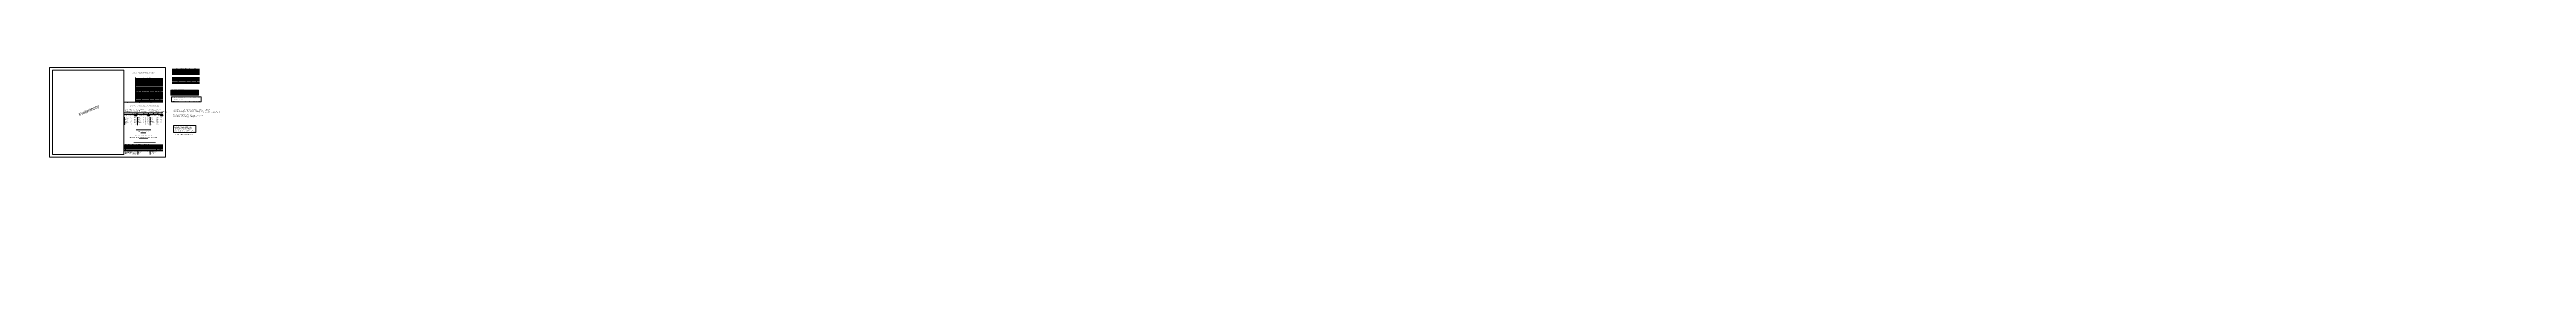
# Paper-space layout 'WellPlan' of a CAD drawing. Extents: x -547 to 11411, y -485 to 420.
import ezdxf
from ezdxf.enums import TextEntityAlignment as Align

# ---------------------------------------------------------------- set-up
doc = ezdxf.new("R2010")
doc.units = 0
doc.layers.add('Dwg_NoPrint', color=2, linetype='Continuous', lineweight=15, plot=False)
doc.layers.add('Dwg_Viewport', color=2, linetype='Continuous', lineweight=15, plot=False)
for name, color, linetype, lineweight in [('Dwg_Title', 7, 'Continuous', 13), ('Dwg_Wipeout', 255, 'Continuous', 20), ('Img_Logo', 7, 'Continuous', 25), ('Template_Notes', 134, 'Continuous', 13), ('Txt_Title', 7, 'Continuous', 15)]:
    doc.layers.add(name, color=color, linetype=linetype, lineweight=lineweight)
doc.styles.add('RomC_I', font='romai___.ttf')
doc.styles.add('Sans', font='sanss___.ttf')
doc.styles.add('Sans_B', font='sanssb__.ttf')

# ---------------------------------------------------------------- blocks, each defined once
blk = doc.blocks.new('Border_17x22L')
at = {"layer": 'Dwg_NoPrint', "flags": 128}
blk.add_lwpolyline([(12.5, -12.5), (-547.5, -12.5), (-547.5, 419.5), (12.5, 419.5)], close=True, dxfattribs=at)
at = {"layer": 'Dwg_Title', "const_width": 0.6, "flags": 128}
blk.add_lwpolyline([(0, 0), (-535, 0), (-535, 407), (0, 407)], close=True, dxfattribs=at)
blk = doc.blocks.new('*U44')
at = {"layer": 'Dwg_NoPrint'}
for centre in [(-170, 267), (-114, 267), (-58, 267)]:
    blk.add_circle(centre, 0.524, dxfattribs=at)
at = {"layer": 'Dwg_NoPrint', "style": 'Sans'}
for s, p in [('INSERTION TOP', (-170, 268)), ('LEGEND ITEM', (-170, 267)), ('INSERTION TOP', (-114, 268)), ('LEGEND ITEM', (-114, 267)), ('INSERTION TOP', (-58, 268)), ('LEGEND ITEM', (-58, 267))]:
    blk.add_text(s, height=0.2, dxfattribs=at).set_placement(p, align=Align.CENTER)
at = {"layer": 'Dwg_Title', "style": 'Sans_B'}
blk.add_text('Legend', height=2.5, dxfattribs=at).set_placement((-185, 265))
blk = doc.blocks.new('*U45')
at = {"layer": 'Dwg_Title'}
for p, q in [((0, -6), (133, -6)), ((0, -7), (133, -7)), ((0, -12), (133, -12)), ((0, -13), (133, -13)), ((0, -18), (133, -18)), ((0, -19), (133, -19)), ((0, -24), (133, -24)), ((0, -29), (133, -29)), ((0, -34), (133, -34)), ((0, -39), (133, -39)), ((0, -44), (133, -44)), ((30, -12), (30, -7)), ((30, -29), (30, -19)), ((30, -29), (30, -34)), ((30, -34), (30, -39)), ((68, -29), (68, -34)), ((68, -34), (68, -39)), ((93, -12), (93, -7)), ((93, -29), (93, -34)), ((93, -34), (93, -39)), ((118, -29), (118, -34)), ((118, -34), (118, -39))]:
    blk.add_line(p, q, dxfattribs=at)
at = {"layer": 'Dwg_Title', "flags": 128}
for points in [[(68, -7), (68, -12)], [(68, -19), (68, -29)], [(93, -19), (93, -29)], [(118, -7), (118, -12)], [(118, -19), (118, -29)]]:
    blk.add_lwpolyline(points, dxfattribs=at)
at = {"layer": 'Txt_Title', "style": 'Sans_B'}
for s, p in [('Geodetic Control Marker Reference', (66, -4)), ('Static GNSS Control Network', (66, -16))]:
    blk.add_text(s, height=2.5, dxfattribs=at).set_placement(p, align=Align.MIDDLE_CENTER)
blk = doc.blocks.new('*U13')
at = {"layer": 'Dwg_Title'}
for p, q in [((0, -5), (133, -5)), ((0, -10), (133, -10)), ((0, -11), (133, -11)), ((0, -16), (133, -16)), ((0, -21), (133, -21)), ((0, -26), (133, -26)), ((0, -31), (133, -31)), ((0, -36), (133, -36)), ((0, -41), (133, -41)), ((0, -41), (133, -41)), ((0, -46), (133, -46)), ((0, -46), (133, -46)), ((0, -46), (133, -46)), ((0, -51), (133, -51)), ((0, -51), (133, -51)), ((0, -51), (133, -51)), ((0, -51), (133, -51)), ((0, -51), (133, -51)), ((0, -51), (133, -51)), ((0, -51), (133, -51)), ((0, -56), (133, -56)), ((0, -56), (133, -56)), ((0, -56), (133, -56)), ((0, -56), (133, -56)), ((0, -56), (133, -56)), ((0, -61), (133, -61)), ((0, -61), (133, -61)), ((0, -61), (133, -61)), ((0, -61), (133, -61)), ((0, -61), (133, -61)), ((0, -61), (133, -61)), ((0, -66), (133, -66)), ((0, -66), (133, -66)), ((0, -66), (133, -66)), ((0, -66), (133, -66)), ((0, -66), (133, -66)), ((0, -66), (133, -66)), ((0, -66), (133, -66)), ((0, -71), (133, -71)), ((0, -71), (133, -71)), ((0, -71), (133, -71)), ((0, -71), (133, -71)), ((0, -71), (133, -71)), ((0, -71), (133, -71)), ((0, -71), (133, -71)), ((0, -76), (133, -76)), ((30, -21), (30, -11)), ((30, -21), (30, -26)), ((30, -31), (30, -36)), ((30, -36), (30, -41)), ((30, -41), (30, -46)), ((30, -46), (30, -51)), ((30, -46), (30, -51)), ((30, -51), (30, -56)), ((30, -56), (30, -61)), ((30, -61), (30, -66)), ((30, -66), (30, -71)), ((68, -21), (68, -26)), ((68, -31), (68, -36)), ((68, -36), (68, -41)), ((68, -41), (68, -46)), ((68, -46), (68, -51)), ((68, -46), (68, -51)), ((68, -51), (68, -56)), ((68, -56), (68, -61)), ((68, -61), (68, -66)), ((68, -66), (68, -71)), ((93, -21), (93, -26)), ((93, -31), (93, -36)), ((93, -36), (93, -41)), ((93, -41), (93, -46)), ((93, -46), (93, -51)), ((93, -46), (93, -51)), ((93, -51), (93, -56)), ((93, -56), (93, -61)), ((93, -61), (93, -66)), ((93, -66), (93, -71)), ((118, -21), (118, -26)), ((118, -31), (118, -36)), ((118, -36), (118, -41)), ((118, -41), (118, -46)), ((118, -46), (118, -51)), ((118, -46), (118, -51)), ((118, -51), (118, -56)), ((118, -56), (118, -61)), ((118, -61), (118, -66)), ((118, -66), (118, -71))]:
    blk.add_line(p, q, dxfattribs=at)
at = {"layer": 'Dwg_Title', "flags": 128}
for points in [[(68, -11), (68, -21)], [(93, -11), (93, -21)], [(118, -11), (118, -21)]]:
    blk.add_lwpolyline(points, dxfattribs=at)
at = {"layer": 'Dwg_Title', "style": 'Sans'}
for s, p in [('RTK Base (Static GNSS)', (49, -14)), ('RTK (CHECK)', (49, -24)), ('Static GNSS', (49, -19))]:
    blk.add_text(s, height=2.25, dxfattribs=at).set_placement(p, align=Align.MIDDLE_CENTER)
for tag, p in [('STATION_BASE', (1, -14)), ('STATION_STATIC', (1, -19)), ('STATION_CHECK', (1, -24))]:
    blk.add_attdef(tag, text='', height=2.25, dxfattribs=at).set_placement(p, align=Align.MIDDLE_LEFT)
for tag, p in [('NORTH_STATIC', (91, -19)), ('NORTH_CHECK', (91, -24)), ('NORTH_BASE', (91, -14)), ('EAST_STATIC', (116, -19)), ('EAST_CHECK', (116, -24)), ('EAST_BASE', (116, -14)), ('ELEV_STATIC', (131, -19)), ('ELEV_CHECK', (131, -24)), ('ELEV_BASE', (131, -14))]:
    blk.add_attdef(tag, text='', height=2.25, dxfattribs=at).set_placement(p, align=Align.MIDDLE_RIGHT)
at = {"layer": 'Txt_Title', "style": 'Sans_B'}
blk.add_text('RTK GNSS Observations', height=2.5, dxfattribs=at).set_placement((66, -8), align=Align.MIDDLE_CENTER)
blk = doc.blocks.new('Note_Well_WA and Crown No')
at = {"layer": 'Txt_Title', "style": 'Sans_B'}
for s, p in [('Well Authority No:', (-57, 14)), ('Crown File No:', (-57, 9))]:
    blk.add_text(s, height=2.25, dxfattribs=at).set_placement(p, align=Align.MIDDLE_LEFT)
at = {"layer": 'Txt_Title', "style": 'Sans'}
for tag, p in [('CROWN#', (-4, 9)), ('WA#', (-4, 14))]:
    blk.add_attdef(tag, text='', height=2.25, dxfattribs=at).set_placement(p, align=Align.MIDDLE_RIGHT)
blk = doc.blocks.new('*U42')
at = {"layer": 'Dwg_NoPrint', "style": 'Sans', "width": 0.6}
blk.add_text('CLICK ON THIS TEXT TO CHOOSE YOUR SCALE BAR!', height=5, dxfattribs=at).set_placement((0, 8), align=Align.MIDDLE_CENTER)
blk = doc.blocks.new('*U15')
at = {"layer": 'Dwg_Wipeout', "color": 135, "true_color": 0x529ead, "const_width": 3.5, "flags": 128}
blk.add_lwpolyline([(0, 1), (106, 1)], dxfattribs=at)
at = {"layer": 'Dwg_NoPrint', "style": 'Sans'}
blk.add_text('PICK THE BCLS SIGNING PLAN AND FILL IN THE SURVEY DATE', height=2.5, dxfattribs=at).set_placement((53, 0), align=Align.CENTER)
blk = doc.blocks.new('F_Area1')
at = {"layer": 'Dwg_NoPrint'}
blk.add_line((0, 0), (0, 4), dxfattribs=at)
at = {"layer": 'Dwg_Title', "color": 41, "style": 'Sans'}
for p in [(36, 2), (54, 2)]:
    blk.add_text('ha', height=2, dxfattribs=at).set_placement(p, align=Align.MIDDLE_LEFT)
blk.add_attdef('Feature', text='', height=2, dxfattribs=at).set_placement((2, 2), align=Align.MIDDLE_LEFT)
for tag, p in [('NEW', (34, 2)), ('TOT', (53, 2))]:
    blk.add_attdef(tag, text='', height=2, dxfattribs=at).set_placement(p, align=Align.MIDDLE_RIGHT)
blk = doc.blocks.new('F_Area2')
at = {"layer": 'Dwg_NoPrint'}
blk.add_line((0, 0), (0, 4), dxfattribs=at)
at = {"layer": 'Dwg_Title', "color": 41, "style": 'Sans'}
for p in [(36, 2), (54, 2)]:
    blk.add_text('ha', height=2, dxfattribs=at).set_placement(p, align=Align.MIDDLE_LEFT)
blk.add_attdef('Feature', text='', height=2, dxfattribs=at).set_placement((2, 2), align=Align.MIDDLE_LEFT)
for tag, p in [('NEW', (34, 2)), ('TOT', (53, 2))]:
    blk.add_attdef(tag, text='', height=2, dxfattribs=at).set_placement(p, align=Align.MIDDLE_RIGHT)
blk = doc.blocks.new('F_Area3')
at = {"layer": 'Dwg_NoPrint'}
blk.add_line((0, 0), (0, 4), dxfattribs=at)
at = {"layer": 'Dwg_Title', "color": 41, "style": 'Sans'}
for p in [(36, 2), (54, 2)]:
    blk.add_text('ha', height=2, dxfattribs=at).set_placement(p, align=Align.MIDDLE_LEFT)
blk.add_attdef('Feature', text='', height=2, dxfattribs=at).set_placement((2, 2), align=Align.MIDDLE_LEFT)
for tag, p in [('NEW', (34, 2)), ('TOT', (53, 2))]:
    blk.add_attdef(tag, text='', height=2, dxfattribs=at).set_placement(p, align=Align.MIDDLE_RIGHT)
blk = doc.blocks.new('F_Area1_Tot')
at = {"layer": 'Dwg_NoPrint', "flags": 128}
blk.add_lwpolyline([(0, -4), (0, 0)], dxfattribs=at)
at = {"layer": 'Dwg_Title', "color": 1, "style": 'Sans'}
for s, p in [('TOTAL', (2, -2)), ('ha', (36, -2)), ('ha', (54, -2))]:
    blk.add_text(s, height=2, dxfattribs=at).set_placement(p, align=Align.MIDDLE_LEFT)
for tag, p in [('TOTAL_NEWCUT', (34, -2)), ('TOTAL', (53, -2))]:
    blk.add_attdef(tag, text='', height=2, dxfattribs=at).set_placement(p, align=Align.MIDDLE_RIGHT)
blk = doc.blocks.new('F_Area2_Tot')
at = {"layer": 'Dwg_NoPrint', "flags": 128}
blk.add_lwpolyline([(0, -4), (0, 0)], dxfattribs=at)
at = {"layer": 'Dwg_Title', "color": 1, "style": 'Sans'}
for s, p in [('TOTAL', (2, -2)), ('ha', (36, -2)), ('ha', (54, -2))]:
    blk.add_text(s, height=2, dxfattribs=at).set_placement(p, align=Align.MIDDLE_LEFT)
for tag, p in [('TOTAL_NEWCUT', (34, -2)), ('TOTAL', (53, -2))]:
    blk.add_attdef(tag, text='', height=2, dxfattribs=at).set_placement(p, align=Align.MIDDLE_RIGHT)
blk = doc.blocks.new('F_Area3_Tot')
at = {"layer": 'Dwg_NoPrint', "flags": 128}
blk.add_lwpolyline([(0, -4), (0, 0)], dxfattribs=at)
at = {"layer": 'Dwg_Title', "color": 1, "style": 'Sans'}
for s, p in [('TOTAL', (2, -2)), ('ha', (36, -2)), ('ha', (54, -2))]:
    blk.add_text(s, height=2, dxfattribs=at).set_placement(p, align=Align.MIDDLE_LEFT)
for tag, p in [('TOTAL_NEWCUT', (34, -2)), ('TOTAL', (53, -2))]:
    blk.add_attdef(tag, text='', height=2, dxfattribs=at).set_placement(p, align=Align.MIDDLE_RIGHT)
blk = doc.blocks.new('Areas3_Within')
blk.add_hatch(color=253).paths.add_polyline_path([(-12, -2), (-12, -5), (-2, -5), (-2, -2)])
at = {"layer": 'Dwg_Title', "color": 1, "lineweight": 35}
blk.add_lwpolyline([(-12, -5), (-2, -5), (-2, -2), (-12, -2)], close=True, dxfattribs=at)
at = {"layer": 'Txt_Title', "style": 'Sans_B'}
blk.add_text('Area Within Crown Land', height=2.5, dxfattribs=at).set_placement((-60, -5))
blk = doc.blocks.new('*U43')
blk.add_hatch(color=253).paths.add_polyline_path([(-12, -2), (-12, -5), (-2, -5), (-2, -2)])
at = {"layer": 'Dwg_Title', "color": 1, "lineweight": 35}
blk.add_lwpolyline([(-12, -5), (-2, -5), (-2, -2), (-12, -2)], close=True, dxfattribs=at)
at = {"layer": 'Txt_Title', "style": 'Sans_B'}
blk.add_text('Area Within Private Land', height=2.5, dxfattribs=at).set_placement((-60, -5))
blk = doc.blocks.new('Areas1_Within')
blk.add_hatch(color=253).paths.add_polyline_path([(-12, -2), (-12, -5), (-2, -5), (-2, -2)])
at = {"layer": 'Dwg_Title', "color": 1, "lineweight": 35}
blk.add_lwpolyline([(-12, -5), (-2, -5), (-2, -2), (-12, -2)], close=True, dxfattribs=at)
at = {"layer": 'Txt_Title', "style": 'Sans_B'}
blk.add_text('Area Within Crown Land', height=2.5, dxfattribs=at).set_placement((-60, -5))
blk = doc.blocks.new('*U46')
at = {"layer": 'Dwg_Title'}
for p, q in [((0, -5), (133, -5)), ((0, -6), (133, -6)), ((0, -9), (30, -9)), ((0, -14), (30, -14)), ((0, -19), (30, -19)), ((0, -24), (30, -24)), ((0, -29), (30, -29)), ((0, -31), (133, -31)), ((30, -16), (30, -6)), ((30, -11), (68, -11)), ((30, -16), (68, -16)), ((30, -16), (30, -21)), ((30, -21), (68, -21)), ((30, -21), (30, -26)), ((30, -26), (68, -26)), ((30, -26), (30, -31)), ((49, -16), (49, -6)), ((49, -16), (49, -21)), ((49, -21), (49, -26)), ((49, -26), (49, -31)), ((68, -9), (133, -9)), ((68, -14), (133, -14)), ((68, -16), (68, -21)), ((68, -19), (133, -19)), ((68, -21), (68, -26)), ((68, -24), (133, -24)), ((68, -26), (68, -31)), ((68, -29), (133, -29)), ((93, -14), (93, -19)), ((93, -19), (93, -24)), ((93, -24), (93, -29)), ((118, -14), (118, -19)), ((118, -19), (118, -24)), ((118, -24), (118, -29))]:
    blk.add_line(p, q, dxfattribs=at)
at = {"layer": 'Dwg_Title', "flags": 128}
for points in [[(68, -6), (68, -16)], [(93, -6), (93, -14)], [(118, -6), (118, -14)]]:
    blk.add_lwpolyline(points, dxfattribs=at)
at = {"layer": 'Dwg_Title', "style": 'Sans'}
for s, p in [('Bearing', (39, -8)), ('Distance', (58, -8))]:
    blk.add_text(s, height=2.25, dxfattribs=at).set_placement(p, align=Align.MIDDLE_CENTER)
blk = doc.blocks.new('*U47')
at = {"layer": 'Dwg_Title', "color": 2, "style": 'Sans_B'}
blk.add_text('IS THE TRAVERSE TYPE - BALANCED OR UN BALANCED', height=2.5, dxfattribs=at).set_placement((67, -2), align=Align.MIDDLE_CENTER)
blk = doc.blocks.new('*U48')
at = {"layer": 'Txt_Title', "style": 'Sans'}
blk.add_text('This plan lies within the Peace River Regional District', height=2.5, dxfattribs=at).set_placement((0, 0), align=Align.CENTER)
blk = doc.blocks.new('*U49')
at = {"layer": 'Dwg_Wipeout', "color": 135, "true_color": 0x529ead, "const_width": 3, "flags": 128}
blk.add_lwpolyline([(-22, 0), (22, 0)], dxfattribs=at)
at = {"layer": 'Dwg_NoPrint', "insert": (0, 0), "char_height": 2.25, "attachment_point": 5, "style": 'Sans'}
blk.add_mtext('PAGE SIZE AND PLAN SCALE', dxfattribs=at)
blk = doc.blocks.new('*U50')
at = {"layer": 'Dwg_Wipeout', "color": 135, "true_color": 0x529ead, "const_width": 3.5, "flags": 128}
blk.add_lwpolyline([(-13, 0), (13, 0)], dxfattribs=at)
at = {"layer": 'Dwg_NoPrint', "style": 'Sans'}
blk.add_text('ENTER BCGS #', height=2.5, dxfattribs=at).set_placement((0, 0), align=Align.MIDDLE_CENTER)
blk = doc.blocks.new('*U51')
at = {"layer": 'Dwg_Wipeout', "color": 135, "true_color": 0x529ead, "const_width": 5, "flags": 128}
blk.add_lwpolyline([(-36, 0), (36, 0)], dxfattribs=at)
at = {"layer": 'Dwg_NoPrint', "style": 'Sans'}
blk.add_text('CHOOSE WELL PNG OR WELL TWP', height=3, dxfattribs=at).set_placement((0, 0), align=Align.MIDDLE_CENTER)
blk = doc.blocks.new('*U52')
at = {"layer": 'Dwg_NoPrint', "style": 'Sans'}
blk.add_text('SUBSURFACE LOCATION', height=3, dxfattribs=at).set_placement((0, 0), align=Align.MIDDLE_CENTER)
blk = doc.blocks.new('*U53')
at = {"layer": 'Txt_Title', "style": 'Sans'}
for tag, p in [('HZ-DATUM', (0, 2)), ('V-DATUM', (0, -2))]:
    blk.add_attdef(tag, text='', height=2.5, dxfattribs=at).set_placement(p, align=Align.MIDDLE_CENTER)
blk = doc.blocks.new('*U11')
at = {"layer": 'Dwg_NoPrint', "insert": (0, 0), "char_height": 2.25, "attachment_point": 1, "rotation": 0.0869, "style": 'Sans'}
blk.add_mtext('IS PROJECT WITHIN AGRICULTURAL LAND RESERVE?', dxfattribs=at)
blk = doc.blocks.new('note_hybrid')
at = {"layer": 'Dwg_Wipeout'}
blk.add_hatch(color=255, dxfattribs=at).paths.add_polyline_path([(0, 0), (133, 0), (133, -25), (0, -25)])
at = {"layer": 'Txt_Title', "color": 5, "flags": 128}
blk.add_lwpolyline([(0, 0), (133, 0), (133, -25), (0, -25)], close=True, dxfattribs=at)
at = {"layer": 'Txt_Title', "color": 5, "const_width": 0.7, "flags": 128}
blk.add_lwpolyline([(133, 0), (133, -25)], dxfattribs=at)
at = {"layer": 'Txt_Title', "color": 5, "flags": 128}
for points in [[(0, -5), (133, -5)], [(0, -10), (133, -10)], [(0, -15), (133, -15)], [(0, -20), (133, -20)], [(30, -25), (30, -10)], [(68, -25), (68, -10)], [(93, -25), (93, -10)], [(118, -25), (118, -10)]]:
    blk.add_lwpolyline(points, dxfattribs=at)
at = {"layer": 'Txt_Title', "style": 'Sans'}
blk.add_text('RTK GPS', height=2.25, dxfattribs=at).set_placement((49, -13), align=Align.MIDDLE_CENTER)
at = {"layer": 'Txt_Title', "color": 5, "style": 'Sans_B'}
blk.add_text('Well Location Calculation', height=2.5, dxfattribs=at).set_placement((66, -2), align=Align.MIDDLE_CENTER)
at = {"layer": 'Txt_Title', "color": 5, "style": 'Sans', "width": 0.98}
blk.add_attdef('HYBRID_H2', text='', height=2.25, dxfattribs=at).set_placement((3, -8), align=Align.MIDDLE_LEFT)
at = {"layer": 'Txt_Title', "color": 5, "style": 'Sans_B'}
for tag, p in [('HYBRID_DESC1', (3, -13)), ('HYBRID_DESC2', (3, -18)), ('HYBRID_DESC3', (3, -23))]:
    blk.add_attdef(tag, text='', height=2.25, dxfattribs=at).set_placement(p, align=Align.MIDDLE_LEFT)
at = {"layer": 'Txt_Title', "color": 5, "style": 'Sans'}
for tag, p in [('HYBRID_TYPE1', (49, -13)), ('HYBRID_TYPE2', (49, -18)), ('HYBRID_TYPE3', (49, -23))]:
    blk.add_attdef(tag, text='', height=2.25, dxfattribs=at).set_placement(p, align=Align.MIDDLE_CENTER)
at = {"layer": 'Txt_Title', "color": 5, "style": 'Sans_B'}
for tag, p in [('HYBRID_NORTH1', (91, -13)), ('HYBRID_NORTH2', (91, -18)), ('HYBRID_NORTH3', (91, -23)), ('HYBRID_EAST1', (116, -13)), ('HYBRID_EAST2', (116, -18)), ('HYBRID_EAST3', (116, -23)), ('HYBRID_ELEV1', (131, -13)), ('HYBRID_ELEV2', (131, -18)), ('HYBRID_ELEV3', (131, -23))]:
    blk.add_attdef(tag, text='', height=2.25, dxfattribs=at).set_placement(p, align=Align.MIDDLE_RIGHT)
blk = doc.blocks.new('*U54')
at = {"layer": 'Dwg_Wipeout'}
blk.add_hatch(color=251, dxfattribs=at).paths.add_polyline_path([(21, 0), (116, 0), (116, -5), (21, -5)])
at = {"layer": 'Dwg_Wipeout', "color": 251}
blk.add_lwpolyline([(21, 0), (116, 0), (116, -5), (21, -5)], close=True, dxfattribs=at)
at = {"layer": 'Dwg_NoPrint', "style": 'Sans', "width": 2}
blk.add_text('CHOOSE GEODETIC CONTROL', height=2.25, dxfattribs=at).set_placement((115, -2), align=Align.MIDDLE_RIGHT)
blk = doc.blocks.new('TravTbl_PPP')
at = {"layer": 'Dwg_Title'}
for p, q in [((0, -6), (133, -6)), ((0, -7), (133, -7)), ((0, -12), (133, -12)), ((0, -13), (133, -13)), ((0, -18), (133, -18)), ((0, -19), (133, -19)), ((0, -24), (133, -24)), ((0, -29), (133, -29)), ((0, -34), (133, -34)), ((30, -12), (30, -7)), ((30, -29), (30, -19)), ((93, -12), (93, -7))]:
    blk.add_line(p, q, dxfattribs=at)
at = {"layer": 'Dwg_Title', "flags": 128}
for points in [[(68, -7), (68, -12)], [(68, -19), (68, -29)], [(93, -19), (93, -29)], [(118, -7), (118, -12)], [(118, -19), (118, -29)]]:
    blk.add_lwpolyline(points, dxfattribs=at)
at = {"layer": 'Txt_Title', "style": 'Sans_B'}
for s, p in [('Precise Point Positioning Control', (66, -4)), ('CSRS - Precise Point Positioning', (66, -16))]:
    blk.add_text(s, height=2.5, dxfattribs=at).set_placement(p, align=Align.MIDDLE_CENTER)
blk = doc.blocks.new('*U16')
for p, q in [((-188, 8), (0, 8)), ((-92, 8), (-92, 0)), ((-69, 8), (-69, 0)), ((-46, 8), (-46, 0)), ((-24, 8), (-24, 0))]:
    blk.add_line(p, q)
blk.add_lwpolyline([(-188, 0), (0, 0)])
at = {"style": 'Sans'}
for s, p in [('North', (-91, 6)), ('South', (-68, 6)), ('East', (-45, 6)), ('West', (-23, 6))]:
    blk.add_text(s, height=1.75, dxfattribs=at).set_placement(p)
for tag, p in [('N_O/S', (-80, 3)), ('S_O/S', (-58, 3)), ('E_O/S', (-35, 3)), ('W_O/S', (-12, 3))]:
    blk.add_attdef(tag, text='', height=2.25, dxfattribs=at).set_placement(p, align=Align.MIDDLE_CENTER)
at = {"layer": 'Dwg_NoPrint', "style": 'Sans'}
blk.add_text('CHOOSE PNG OR TP', height=3, dxfattribs=at).set_placement((-140, 4), align=Align.MIDDLE_CENTER)
blk = doc.blocks.new('Logo_WSP_FSJ')
at = {"layer": 'Txt_Title'}
h = blk.add_hatch(color=240, dxfattribs=at)
h.dxf.hatch_style = 1
h.paths.add_polyline_path([(7, 13), (7, 10), (4, 5)])
h = blk.add_hatch(color=152, dxfattribs=at)
h.dxf.hatch_style = 1
h.paths.add_polyline_path([(11, 10), (11, 7), (4, 4)])
h = blk.add_hatch(color=240, dxfattribs=at)
h.dxf.hatch_style = 1
h.paths.add_polyline_path([(7, 10), (11, 10), (4, 4)])
h = blk.add_hatch(color=152, dxfattribs=at)
h.dxf.hatch_style = 1
h.paths.add_polyline_path([(11, 7), (14, 7), (5, 4)])
h = blk.add_hatch(color=240, dxfattribs=at)
h.dxf.hatch_style = 1
h.paths.add_polyline_path([(7, 14), (11, 14), (11, 11), (7, 11)])
h = blk.add_hatch(color=152, dxfattribs=at)
h.dxf.hatch_style = 1
h.paths.add_polyline_path([(11, 10), (15, 10), (15, 7), (11, 7)])
h = blk.add_hatch(color=152, dxfattribs=at)
h.dxf.hatch_style = 1
h.paths.add_polyline_path([(15, 14), (17, 14), (18, 10), (20, 14), (21, 14), (22, 10), (23, 14), (25, 14), (23, 7), (22, 7), (20, 11), (19, 7), (18, 7)])
h = blk.add_hatch(color=152, dxfattribs=at)
h.dxf.hatch_style = 1
edge = h.paths.add_edge_path()
edge.add_line((30, 12), (30, 14))
edge.add_arc((28, 9), 5.45, 64.2593, 98.4732)
edge.add_arc((28, 12), 2.44, 97.7588, 147.4276)
edge.add_arc((27, 12), 2.06, 154.5843, 230.7793)
edge.add_arc((30, 16), 6.42, 237.0254, 254.4086)
edge.add_line((28, 10), (28, 10))
edge.add_line((28, 10), (28, 9))
edge.add_line((28, 9), (28, 9))
edge.add_line((28, 9), (29, 9))
edge.add_line((29, 9), (29, 9))
edge.add_arc((28, 9), 0.57, -56.3792, 62.2336, ccw=False)
edge.add_arc((28, 9), 0.971, 274.6516, 302.8638, ccw=False)
edge.add_arc((28, 11), 2.9, 244.386, 277.3611, ccw=False)
edge.add_line((27, 8), (26, 9))
edge.add_line((26, 9), (26, 9))
edge.add_line((26, 9), (26, 9))
edge.add_line((26, 9), (26, 8))
edge.add_line((26, 8), (26, 7))
edge.add_line((26, 7), (26, 7))
edge.add_line((26, 7), (26, 7))
edge.add_line((26, 7), (26, 7))
edge.add_line((26, 7), (27, 7))
edge.add_line((27, 7), (27, 7))
edge.add_line((27, 7), (27, 7))
edge.add_line((27, 7), (27, 7))
edge.add_line((27, 7), (27, 7))
edge.add_line((27, 7), (27, 7))
edge.add_line((27, 7), (27, 7))
edge.add_line((27, 7), (28, 7))
edge.add_arc((28, 10), 3.52, 263.2615, 299.0485)
edge.add_arc((29, 9), 1.97, 300.9963, 347.5639)
edge.add_arc((29, 9), 1.91, 346.1744, 407.3836)
edge.add_arc((28, 8), 3.16, 46.675, 70.5673)
edge.add_line((29, 11), (28, 11))
edge.add_line((28, 11), (28, 12))
edge.add_line((28, 12), (28, 12))
edge.add_line((28, 12), (28, 12))
edge.add_line((28, 12), (27, 12))
edge.add_line((27, 12), (27, 12))
edge.add_line((27, 12), (27, 12))
edge.add_arc((28, 12), 0.449, 124.0621, 235.381, ccw=False)
edge.add_arc((28, 12), 1.29, 88.4058, 123.3501, ccw=False)
edge.add_arc((28, 9), 4.21, 69.0191, 89.6321, ccw=False)
edge.add_line((30, 13), (30, 12))
h = blk.add_hatch(color=152, dxfattribs=at)
h.dxf.hatch_style = 1
edge = h.paths.add_edge_path()
edge.add_arc((35, 12), 2.15, 266.364, 360.7356)
edge.add_arc((35, 12), 2.11, 1.8854, 87.6293)
edge.add_line((35, 14), (32, 14))
edge.add_line((32, 14), (32, 7))
edge.add_line((32, 7), (34, 7))
edge.add_line((34, 7), (34, 10))
edge.add_line((34, 10), (35, 10))
h.paths.add_polyline_path([(35, 11), (34, 11), (34, 13), (35, 13), (35, 13), (35, 13), (35, 13), (35, 13), (35, 13), (35, 13), (35, 13), (35, 13), (35, 12), (35, 12), (35, 12), (35, 12), (36, 12), (36, 12), (36, 12), (36, 12), (36, 12), (35, 12), (35, 12), (35, 12), (35, 11), (35, 11), (35, 11), (35, 11), (35, 11), (35, 11), (35, 11), (35, 11), (35, 11), (35, 11)], flags=16)
at = {"layer": 'Txt_Title', "insert": (51, 8), "char_height": 2, "width": 23.32, "attachment_point": 5, "style": 'Sans'}
blk.add_mtext('WSP Surveys (BC)\\PLimited Partnership\\P{\\H0.050001x;\\P}Fort St John BC\\P(250) 787-0300', dxfattribs=at)
blk = doc.blocks.new('TtlBlk_Well_DwgProp')
at = {"layer": 'Dwg_Title'}
for p, q in [((-188, 48), (0, 48)), ((-188, 44), (0, 44)), ((-188, 44), (0, 44)), ((-188, 39), (0, 39)), ((-188, 34), (0, 34)), ((-188, 29), (0, 29)), ((-188, 24), (0, 24)), ((-188, 19), (-83, 19)), ((-181, 19), (-181, 48)), ((-121, 19), (-121, 0)), ((-83, 19), (0, 19)), ((-61, 19), (-61, 0))]:
    blk.add_line(p, q, dxfattribs=at)
for points in [[(-31, 19), (-31, 48)], [(-14, 19), (-14, 48)]]:
    blk.add_lwpolyline(points, dxfattribs=at)
at = {"layer": 'Txt_Title', "style": 'Sans_B'}
for s, p in [('Rev', (-184, 46)), ('Date(y/m/d)', (-23, 46)), ('By:', (-7, 46))]:
    blk.add_text(s, height=2, dxfattribs=at).set_placement(p, align=Align.MIDDLE)
at = {"layer": 'Txt_Title'}
for s, style, p in [('0', 'Sans', (-184, 41)), ('Revision Description', 'Sans_B', (-106, 46)), ('Original Plan Prepared', 'Sans', (-106, 41))]:
    blk.add_text(s, height=2, dxfattribs=dict(at, style=style)).set_placement(p, align=Align.MIDDLE_CENTER)
at = {"layer": 'Txt_Title', "style": 'Sans_B'}
for s, p in [('WSP File:', (-119, 16)), ('ePASS No:', (-57, 4))]:
    blk.add_text(s, height=2.25, dxfattribs=at).set_placement(p, align=Align.MIDDLE_LEFT)
at = {"layer": 'Txt_Title'}
for tag, height, style, p in [('WELLNAME', 6, 'Sans_B', (-94, 128)), ('OPERATOR', 6, 'Sans_B', (-94, 68)), ('REV1DESC', 2, 'Sans', (-106, 36)), ('REV2DESC', 2, 'Sans', (-106, 31)), ('REV3DESC', 2, 'Sans', (-106, 26)), ('REV4DESC', 2, 'Sans', (-106, 21)), ('DATEDRAFT', 2, 'Sans', (-23, 41))]:
    blk.add_attdef(tag, text='', height=height, dxfattribs=dict(at, style=style)).set_placement(p, align=Align.MIDDLE_CENTER)
at = {"layer": 'Txt_Title', "style": 'Sans'}
for tag, p in [('REV1', (-184, 36)), ('REV2', (-184, 31)), ('REV3', (-184, 26)), ('REV4', (-184, 21)), ('REV1DATE', (-23, 36)), ('REV2DATE', (-23, 31)), ('REV3DATE', (-23, 26)), ('REV4DATE', (-23, 21)), ('REV1BY', (-7, 36)), ('REV2BY', (-7, 31)), ('REV3BY', (-7, 26)), ('REV4BY', (-7, 21)), ('BY', (-7, 41))]:
    blk.add_attdef(tag, text='', height=2, dxfattribs=at).set_placement(p, align=Align.MIDDLE)
at = {"layer": 'Txt_Title', "color": 7, "style": 'Sans_B'}
for tag, p in [('CLIENT:', (-119, 12)), ('MISC_1', (-119, 4))]:
    blk.add_attdef(tag, text='', height=2.25, dxfattribs=at).set_placement(p, align=Align.MIDDLE_LEFT)
at = {"layer": 'Txt_Title', "style": 'Sans_B'}
blk.add_attdef('AFE:', text='', height=2.25, dxfattribs=at).set_placement((-119, 8), align=Align.MIDDLE_LEFT)
at = {"layer": 'Txt_Title', "style": 'Sans'}
for tag, p in [('MISC_1_INFO', (-62, 4)), ('CLIENT_NO', (-62, 12)), ('AFE_NO', (-62, 8)), ('EPASS_JOB_NO', (-4, 4))]:
    blk.add_attdef(tag, text='', height=2.25, dxfattribs=at).set_placement(p, align=Align.MIDDLE_RIGHT)
at = {"layer": 'Txt_Title', "style": 'Sans', "width": 0.75}
blk.add_attdef('JOB_NO', text='', height=2.25, dxfattribs=at).set_placement((-62, 16), align=Align.MIDDLE_RIGHT)

psp = doc.layouts.new('WellPlan')

# ---------------------------------------------------------------- linework, layer by layer
at = {"layer": 'Dwg_NoPrint'}
psp.add_lwpolyline([(42, 255), (42, 279), (185, 279), (185, 255)], close=True, dxfattribs=at)
at = {"layer": 'Dwg_NoPrint', "color": 4}
psp.add_lwpolyline([(51, 106), (51, 141), (159, 141), (159, 106)], close=True, dxfattribs=at)
at = {"layer": 'Dwg_Title'}
psp.add_line((-133, 253), (-188, 253), dxfattribs=at)
at = {"layer": 'Dwg_Title', "flags": 128}
psp.add_lwpolyline([(-133, 372), (-133, 253)], dxfattribs=at)
at = {"layer": 'Dwg_Title', "const_width": 0.6}
psp.add_lwpolyline([(-188, 221), (0, 221)], dxfattribs=at)
at = {"layer": 'Dwg_Viewport'}
psp.add_lwpolyline([(-534, 406), (-189, 406), (-189, 1), (-534, 1)], close=True, dxfattribs=at)

# ---------------------------------------------------------------- block references
for name, p in [('*U45', (-133, 373)), ('TravTbl_PPP', (44, 377)), ('*U47', (44, 416)), ('Areas1_Within', (-125, 193)), ('*U43', (-63, 193)), ('Areas3_Within', (0, 193))]:
    psp.add_blockref(name, p)
psp.add_blockref('*U13', (-133, 329)).add_auto_attribs({'STATION_BASE': 'StationName', 'NORTH_BASE': '0000000.000', 'EAST_BASE': '000000.000', 'ELEV_BASE': '000.00', 'STATION_STATIC': 'Station Name', 'NORTH_STATIC': '0000000.000', 'EAST_STATIC': '000000.000', 'ELEV_STATIC': '000.00', 'STATION_CHECK': 'Station Name', 'NORTH_CHECK': '0000000.000', 'EAST_CHECK': '000000.000', 'ELEV_CHECK': '000.00'})
at = {"layer": 'Dwg_Title'}
for name, p in [('Border_17x22L', (0, 0)), ('*U54', (-133, 366)), ('*U46', (44, 416)), ('*U44', (0, -15)), ('*U51', (-94, 120)), ('*U42', (-94, 75)), ('*U15', (-141, 57)), ('*U48', (-94, 91)), ('*U52', (-94, 112)), ('*U49', (-94, 79)), ('*U50', (-94, 105)), ('*U11', (61, 99))]:
    psp.add_blockref(name, p, dxfattribs=at)
for name, p, values in [('*U53', (-94, 395), {'HZ-DATUM': 'Horizontal Datum: NAD83(CSRS) 4.0.0.BC.1  UTM Zone 10', 'V-DATUM': 'Vertical Datum: Canadian Geodetic Vertical Datum 1928 (CGVD28)'}), ('note_hybrid', (38, 311), {'HYBRID_H2': 'W.Loc elevation is derived from existing wellsite evidence and will be confirmed prior to drilling.', 'HYBRID_DESC1': 'W.Loc **-**', 'HYBRID_TYPE1': 'Calculated', 'HYBRID_NORTH1': '*******.***', 'HYBRID_EAST1': '******.***', 'HYBRID_ELEV1': '***.*'}), ('*U16', (0, 193), {'N_O/S': '***.* (Grid)', 'S_O/S': '***.* (Grid)', 'E_O/S': '***.* (Grid)', 'W_O/S': '***.* (Grid)'}), ('F_Area1', (-186, 176), {'Feature': 'Wellsite', 'NEW': '0.00', 'TOT': '0.00'}), ('F_Area1', (-186, 172), {'Feature': 'Access Road', 'NEW': '0.00', 'TOT': '0.00'}), ('F_Area1', (-186, 168), {'Feature': 'Campsite', 'NEW': '0.00', 'TOT': '0.00'}), ('F_Area1', (-186, 164), {'Feature': 'Log Deck', 'NEW': '0.00', 'TOT': '0.00'}), ('F_Area1', (-186, 160), {'Feature': 'Workspace', 'NEW': '0.00', 'TOT': '0.00'}), ('F_Area1', (-186, 156), {'Feature': 'Borrow Pit', 'NEW': '0.00', 'TOT': '0.00'}), ('F_Area1', (-186, 152), {'Feature': 'Remote Sump', 'NEW': '0.00', 'TOT': '0.00'}), ('F_Area1', (-186, 148), {'Feature': 'Other', 'NEW': '0.00', 'TOT': '0.00'}), ('F_Area1_Tot', (-186, 147), {'TOTAL_NEWCUT': '0.00', 'TOTAL': '0.00'}), ('F_Area2', (-123, 176), {'Feature': 'Wellsite', 'NEW': '0.00', 'TOT': '0.00'}), ('F_Area2', (-123, 172), {'Feature': 'Access Road', 'NEW': '0.00', 'TOT': '0.00'}), ('F_Area2', (-123, 168), {'Feature': 'Campsite', 'NEW': '0.00', 'TOT': '0.00'}), ('F_Area2', (-123, 164), {'Feature': 'Log Deck', 'NEW': '0.00', 'TOT': '0.00'}), ('F_Area2', (-123, 160), {'Feature': 'Workspace', 'NEW': '0.00', 'TOT': '0.00'}), ('F_Area2', (-123, 156), {'Feature': 'Borrow Pit', 'NEW': '0.00', 'TOT': '0.00'}), ('F_Area2', (-123, 152), {'Feature': 'Remote Sump', 'NEW': '0.00', 'TOT': '0.00'}), ('F_Area2', (-123, 148), {'Feature': 'Other', 'NEW': '0.00', 'TOT': '0.00'}), ('F_Area2_Tot', (-123, 146), {'TOTAL_NEWCUT': '0.00', 'TOTAL': '0.00'}), ('F_Area3', (-61, 176), {'Feature': 'Wellsite', 'NEW': '0.00', 'TOT': '0.00'}), ('F_Area3', (-61, 172), {'Feature': 'Access Road', 'NEW': '0.00', 'TOT': '0.00'}), ('F_Area3', (-61, 168), {'Feature': 'Campsite', 'NEW': '0.00', 'TOT': '0.00'}), ('F_Area3', (-61, 164), {'Feature': 'Log Deck', 'NEW': '0.00', 'TOT': '0.00'}), ('F_Area3', (-61, 160), {'Feature': 'Workspace', 'NEW': '0.00', 'TOT': '0.00'}), ('F_Area3', (-61, 156), {'Feature': 'Borrow Pit', 'NEW': '0.00', 'TOT': '0.00'}), ('F_Area3', (-61, 152), {'Feature': 'Remote Sump', 'NEW': '0.00', 'TOT': '0.00'}), ('F_Area3', (-61, 148), {'Feature': 'Other', 'NEW': '0.00', 'TOT': '0.00'}), ('F_Area3_Tot', (-61, 146), {'TOTAL_NEWCUT': '0.00', 'TOTAL': '0.00'}), ('TtlBlk_Well_DwgProp', (0, 0), {'JOB_NO': '*****WS01R0', 'CLIENT:': '**CLIENT**:', 'CLIENT_NO': '*****', 'AFE:': 'AFE:', 'AFE_NO': '*****', 'EPASS_JOB_NO': '********'}), ('Note_Well_WA and Crown No', (0, 0), {'CROWN#': '____________', 'WA#': '____________'})]:
    psp.add_blockref(name, p, dxfattribs=at).add_auto_attribs(values)
at = {"layer": 'Img_Logo'}
psp.add_blockref('Logo_WSP_FSJ', (-188, 0), dxfattribs=at)

# ---------------------------------------------------------------- texts
at = {"layer": 'Dwg_NoPrint', "style": 'Sans'}
for s, height, p in [('NOTE FOR HYBRID WELLSITE PLANS', 2.25, (43, 314)), ('LEGEND IS ALSO AVAILABLE WITH 2-COLUMNS TO ALLOW MORE ROOM FOR DATUM NOTES', 2.25, (-161, 234)), ('The plan was  completed and checked, and the checklist filed under # *, on  the * day of *, 2016.', 2, (-185, 50))]:
    psp.add_text(s, height=height, dxfattribs=at).set_placement(p, align=Align.MIDDLE_LEFT)
at = {"layer": 'Dwg_NoPrint', "attachment_point": 1, "style": 'Sans'}
for s, insert, char_height in [('WHEN THE FIELD SURVEY IS DONE TO SET THE WELL CENTRE, THE REVISION DESCRIPTION\\PWILL BE:\\P\\P^IField Survey to Set Well Centre\\P\\PALSO REMEMBER TO CHANGE THE SURVEYED DATE IN THE STATEMENT BY SURVEYOR.', (43, 277), 2.25), ('Well location - measured from proposed well location', (-73, 218), 2), ('Wellsite - measured from centre of wellsite box', (-73, 213), 2), ('Well location - measured from proposed well location', (161, 219), 2), ('Wellsite - measured from centre of wellsite box', (172, 214), 2)]:
    psp.add_mtext(s, dxfattribs=dict(at, insert=insert, char_height=char_height))
at = {"layer": 'Dwg_NoPrint', "char_height": 2, "width": 84.83, "attachment_point": 1, "style": 'Sans'}
for insert in [(-64, 208), (195, 209)]:
    psp.add_mtext('Distances to nearest populated area must be accurately measured if within 2km of proposed wellsite. Can be estimated if not with 2km.', dxfattribs=dict(at, insert=insert))
at = {"layer": 'Dwg_NoPrint', "color": 4, "insert": (54, 135), "char_height": 3, "attachment_point": 1, "style": 'Sans'}
psp.add_mtext('CLIENT SPECIFIC REQUIREMENT - SHELL\\P- Add note to say whether project is within ALR\\P- Add ALR Area Table to plan (see Drag&Drop -\\Pone table within each unit or Q-section that prop\\Pareas are in ALR) and complete ALR report as per usual', dxfattribs=at)
at = {"layer": 'Dwg_Title', "char_height": 2.25, "width": 156.55, "attachment_point": 4, "style": 'Sans'}
for s, insert in [('The nearest occupied dwelling is located 0.00km ***** of proposed well location.\\PThe nearest urban centre is ********** located 00.0km ***** of proposed wellsite.\\PThe nearest school is ******** located 00.0km ***** ***** of proposed wellsite.\\PThe nearest populated area is ********** located 00.0km ***** ***** of proposed wellsite.', (-183, 211)), ('The nearest occupied dwelling is located 0.65km west of proposed well location.\\PThe nearest urban centre is Pouce Coupe located 3.3km north east of proposed wellsite.\\PThe nearest school is Pouce Coupe Elementary located 3.5km north east of proposed wellsite.\\PThe nearest populated area is occupied dwelling 13504 213 Road located 0.7km west of proposed wellsite.', (48, 211))]:
    psp.add_mtext(s, dxfattribs=dict(at, insert=insert))
at = {"layer": 'Template_Notes', "insert": (49, 195), "char_height": 3, "attachment_point": 1, "style": 'Sans'}
psp.add_mtext('Example when nearest res & urban are combined.', dxfattribs=at)
at = {"layer": 'Txt_Title', "color": 253, "insert": (-357, 211), "char_height": 15, "attachment_point": 5, "rotation": 25, "style": 'RomC_I'}
psp.add_mtext('Preliminary', dxfattribs=at)
at = {"layer": 'Txt_Title', "insert": (48, 185), "char_height": 2.25, "width": 179.54, "attachment_point": 4, "style": 'Sans'}
psp.add_mtext('The nearest occupied dwelling/urban centre is Snake River IR located 23.2km west of proposed well location.\\PThe nearest school is R L Angus Elementary located 27.9km south east of proposed wellsite.\\PThe nearest populated area is Snake River IR located 23.2km west of proposed wellsite.                                          ', dxfattribs=at)

doc.saveas('drawing.dxf')
